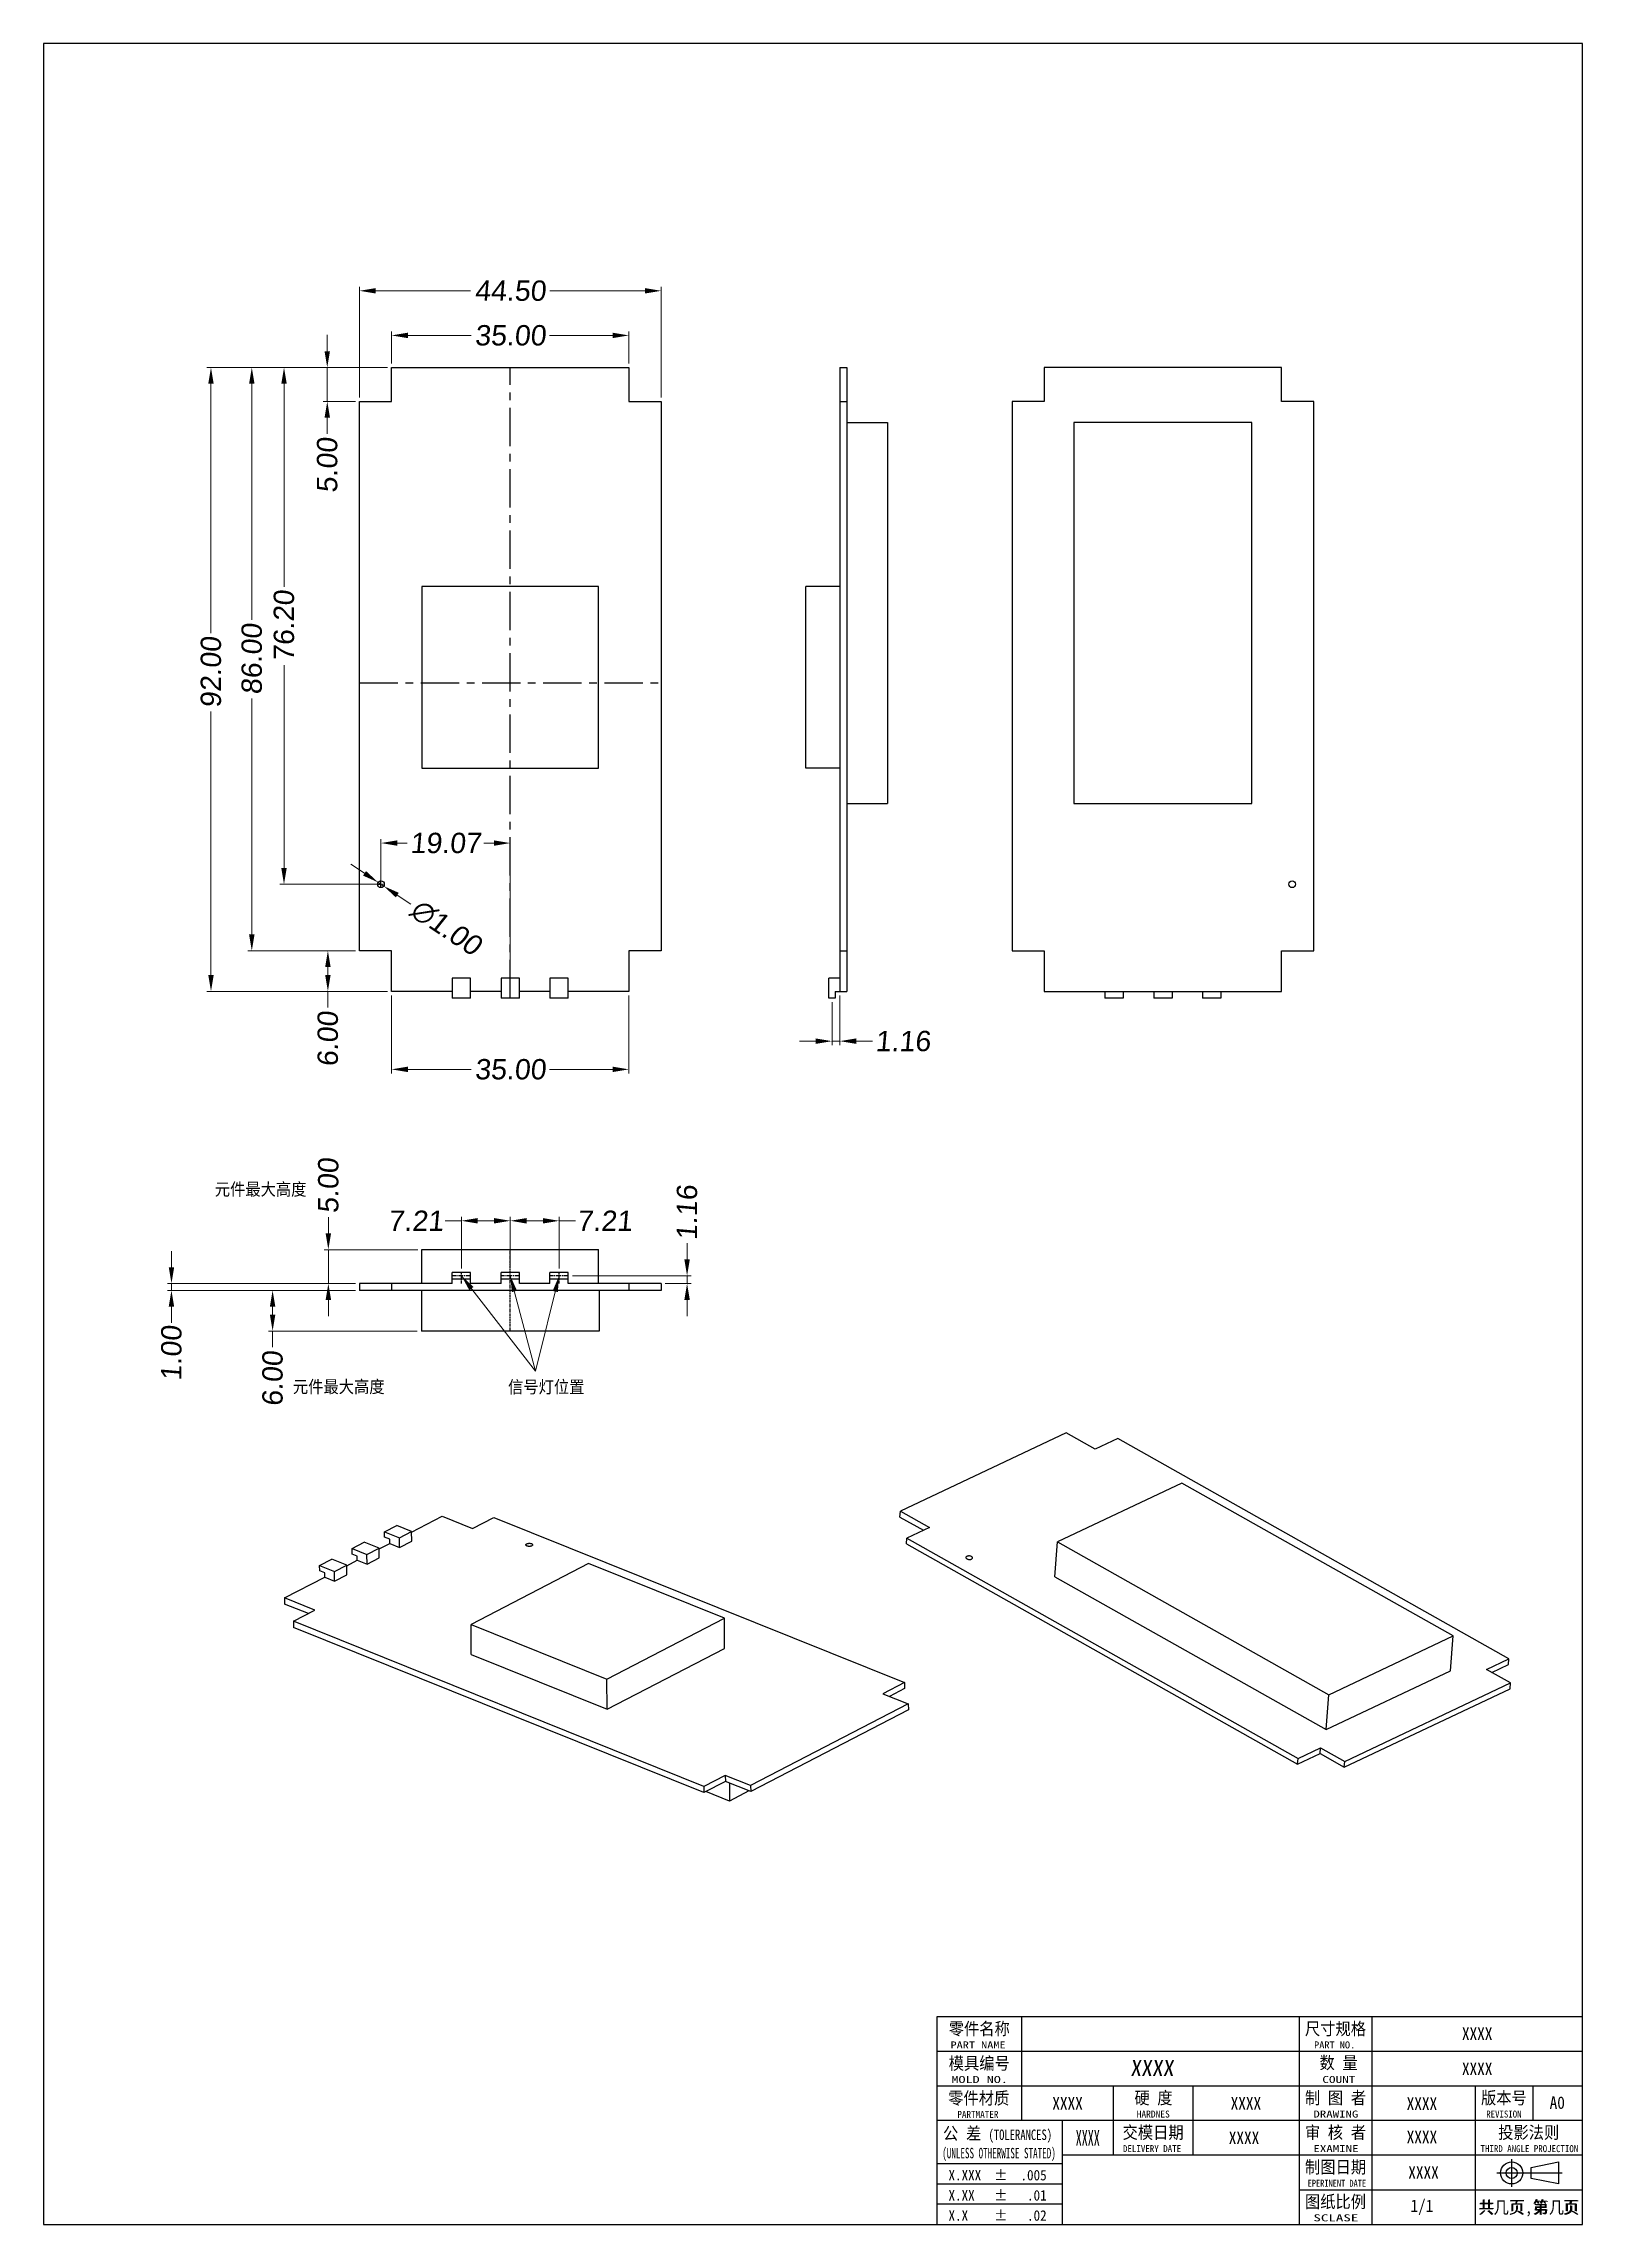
# Model space of a CAD drawing. Header units: millimetres. Extents: x 1667 to 2459, y 1639 to 1961.
# Drawn here: x 2231.7 to 2458.7, y 1639.2 to 1960.8 of the extents above; entities that cross this region are included whole.
import ezdxf
from ezdxf.enums import TextEntityAlignment as Align

# ---------------------------------------------------------------- set-up
doc = ezdxf.new("R2010")
doc.units = ezdxf.units.MM
doc.linetypes.add('CENTER', pattern=[50.8, 31.75, -6.35, 6.35, -6.35])
doc.layers.add('dim', color=82, linetype='Continuous')
doc.layers.add('text-mold', color=3, linetype='Continuous')
doc.styles.add('MA', font='', dxfattribs={"width": 0.8})
doc.styles.add('TEXTSTYLE_0', font='txt', dxfattribs={"width": 0.8})
doc.styles.add('标准', font='arial.ttf', dxfattribs={"oblique": 5.000002})
doc.styles.get('MA').set_extended_font_data('SimSun')
doc.dimstyles.new('YanXiu', dxfattribs={"dimscale": 1.2, "dimtxt": 5, "dimasz": 2.5, "dimexe": 0.8, "dimexo": 0.3, "dimgap": 0.6, "dimtad": 0, "dimzin": 1, "dimdsep": 46, "dimtxsty": '标准', "dimcen": 0, "dimclrd": 3, "dimclre": 3, "dimclrt": 3, "dimazin": 0, "dimtfac": 1, "dimtmove": 0, "dimatfit": 3, "dimfxl": 1, "dimlwd": 9, "dimlwe": 9, "dimarcsym": 0})

msp = doc.modelspace()

# ---------------------------------------------------------------- texts
at = {"layer": 'dim', "linetype": 'Continuous', "insert": (2392.031, 1663.417), "char_height": 2.35012, "width": 9.86533, "attachment_point": 1, "style": '标准'}
msp.add_mtext('{\\fSimSun|b0|i0|c134|p2;XXXX}', dxfattribs=at)
at = {"layer": 'text-mold', "color": 7, "linetype": 'Continuous', "style": 'MA', "width": 0.9}
for s, p in [('零件名称', (2369.736, 1668.032)), ('尺寸规格', (2422.279, 1668.032)), ('模具编号', (2369.736, 1662.933)), ('数 量', (2422.735, 1663.012)), ('零件材质', (2369.658, 1657.79)), ('硬 度', (2395.435, 1657.834)), ('制 图 者', (2422.279, 1657.835)), ('版本号', (2447.116, 1657.834)), ('公 差', (2367.208, 1652.599)), ('交模日期', (2395.379, 1652.734)), ('审 核 者', (2422.279, 1652.735)), ('投影法则', (2450.78, 1652.734)), ('制图日期', (2422.279, 1647.633)), ('图纸比例', (2422.279, 1642.532)), ('共  页,第  页', (2450.78, 1641.728))]:
    msp.add_text(s, height=1.8358, dxfattribs=at).set_placement(p, align=Align.MIDDLE_CENTER)
at = {"layer": 'text-mold', "color": 7, "linetype": 'Continuous'}
for s, height, style, width, p, p2 in [('PART NAME', 1.0287, 'TEXTSTYLE_0', 0.911289, (2365.496, 1665.129), (2373.62, 1665.129)), ('PART NO.', 1.0287, 'TEXTSTYLE_0', 0.841801, (2419.123, 1665.129), (2425.185, 1665.129)), ('MOLD NO.', 1.0287, 'TEXTSTYLE_0', 1.156786, (2365.628, 1660.029), (2373.958, 1660.029)), ('COUNT', 1.0287, 'TEXTSTYLE_0', 1.01633, (2420.336, 1660.029), (2425.215, 1660.029)), ('PARTMATER', 1.0287, 'TEXTSTYLE_0', 0.679916, (2366.502, 1654.886), (2372.564, 1654.886)), ('(TOLERANCES)', 1.54308, 'TEXTSTYLE_0', 0.552111, (2371.104, 1651.622), (2380.476, 1651.622)), ('XXXX', 2.3146, 'MA', 0.539485, (2383.961, 1650.769), (2387.513, 1650.769)), ('HARDNES', 1.0287, 'TEXTSTYLE_0', 0.711431, (2392.957, 1654.93), (2397.836, 1654.93)), ('DRAWING', 1.0287, 'TEXTSTYLE_0', 0.967109, (2419.018, 1654.932), (2425.65, 1654.932)), ('REVISION', 1.0287, 'TEXTSTYLE_0', 0.690131, (2444.514, 1654.93), (2449.72, 1654.93)), ('(UNLESS OTHERWISE STATED)', 1.54308, 'TEXTSTYLE_0', 0.452334, (2364.273, 1648.918), (2381.025, 1648.918)), ('DELIVERY DATE', 1.02872, 'TEXTSTYLE_0', 0.658694, (2390.929, 1649.83), (2399.512, 1649.83)), ('EXAMINE', 1.0287, 'TEXTSTYLE_0', 1.023533, (2419.018, 1649.832), (2425.686, 1649.832)), ('THIRD ANGLE PROJECTION', 1.02872, 'TEXTSTYLE_0', 0.666663, (2443.677, 1649.83), (2458.079, 1649.83)), ('X.XXX  %%P  .005', 1.54308, 'TEXTSTYLE_0', 0.782036, (2365.197, 1645.667), (2379.678, 1645.667)), ('X.XX   %%P   .01', 1.54308, 'TEXTSTYLE_0', 0.79305, (2365.197, 1642.692), (2379.678, 1642.692)), ('EPERINENT DATE', 1.02872, 'TEXTSTYLE_0', 0.628267, (2418.175, 1644.729), (2426.792, 1644.729)), ('X.X    %%P   .02', 1.54308, 'TEXTSTYLE_0', 0.771323, (2365.197, 1639.716), (2379.678, 1639.716)), ('SCLASE', 1.0287, 'TEXTSTYLE_0', 1.136765, (2419.018, 1639.63), (2425.644, 1639.63))]:
    msp.add_text(s, height=height, dxfattribs=dict(at, style=style, width=width)).set_placement(p, p2, align=Align.FIT)
at = {"layer": 'text-mold', "color": 6, "linetype": 'Continuous', "style": 'MA', "width": 0.9}
for tag, p in [('元件最大高度', (2263.74, 1791.817)), ('元件最大高度', (2275.262, 1762.704)), ('信号灯位置', (2305.866, 1762.672))]:
    msp.add_attdef(tag, text='零件名称', height=1.8358, dxfattribs=at).set_placement(p, align=Align.MIDDLE_CENTER)
at = {"layer": 'text-mold', "color": 7, "linetype": 'Continuous', "style": 'MA', "width": 0.9}
for tag, text, height, p in [('XXXX', '尺寸规格', 1.8358, (2443.175, 1667.293)), ('XXXX', '数量', 1.8358, (2443.175, 1662.128)), ('XXXX', '零件材质', 1.8358, (2382.758, 1657.029)), ('XXXX', '硬度', 1.8358, (2409.062, 1657.029)), ('XXXX', '制图者', 1.8358, (2435.024, 1656.982)), ('A0', '版本号', 1.8358, (2454.986, 1657.13)), ('XXXX', '审核者', 1.8358, (2435.024, 1652.06)), ('XXXX', '交模日期', 1.8358, (2408.784, 1651.944)), ('XXXX', '制图日期', 1.8358, (2435.26, 1646.828)), ('1/1', '图纸比例', 1.8358, (2435.024, 1641.92)), ('共几页', '1', 1.836, (2446.725, 1641.679)), ('第几页', '1', 1.836, (2454.866, 1641.679))]:
    msp.add_attdef(tag, text=text, height=height, dxfattribs=at).set_placement(p, align=Align.MIDDLE_CENTER)

# ---------------------------------------------------------------- blocks, each defined once
blk = doc.blocks.new('VSEE')
at = {"layer": 'text-mold', "color": 62}
for p, q in [((-214.4, -255.87), (-214.4, -1142.58)), ((411.41, -255.87), (-214.4, -255.87)), ((411.41, -1142.58), (411.41, -255.87)), ((-214.4, -1142.58), (411.41, -1142.58))]:
    blk.add_line(p, q, dxfattribs=at)
blk = doc.blocks.new('*D22')
at = {"layer": 'Defpoints', "color": 0, "linetype": 'Continuous', "transparency": 16777216}
for p in [(2283.06, 1917.73), (2283.06, 1913), (2318.06, 1913)]:
    blk.add_point(p, dxfattribs=at)
at = {"layer": 'dim', "color": 3, "linetype": 'Continuous', "lineweight": 9, "transparency": 16777216}
for p, q in [((2283.06, 1913.6), (2283.06, 1918.33)), ((2285.46, 1917.73), (2294.77, 1917.73)), ((2315.66, 1917.73), (2306.35, 1917.73)), ((2318.06, 1913.6), (2318.06, 1918.33))]:
    blk.add_line(p, q, dxfattribs=at)
at = {"layer": 'dim', "color": 3, "linetype": 'Continuous', "transparency": 16777216}
for points in [[(2285.46, 1918.13), (2285.46, 1917.33), (2283.06, 1917.73)], [(2315.66, 1918.13), (2315.66, 1917.33), (2318.06, 1917.73)]]:
    blk.add_solid(points, dxfattribs=at)
at = {"layer": 'dim', "color": 3, "linetype": 'Continuous', "transparency": 16777216, "insert": (2300.56, 1917.73), "char_height": 3, "attachment_point": 5, "style": '标准'}
blk.add_mtext('35.00', dxfattribs=at)
blk = doc.blocks.new('*D23')
at = {"layer": 'Defpoints', "color": 0, "linetype": 'Continuous', "transparency": 16777216}
for p in [(2283.06, 1913), (2256.42, 1821), (2283.06, 1821)]:
    blk.add_point(p, dxfattribs=at)
at = {"layer": 'dim', "color": 3, "linetype": 'Continuous', "lineweight": 9, "transparency": 16777216}
for p, q in [((2282.46, 1913), (2255.83, 1913)), ((2256.42, 1910.6), (2256.42, 1873.84)), ((2256.42, 1823.4), (2256.42, 1862.26)), ((2282.46, 1821), (2255.83, 1821))]:
    blk.add_line(p, q, dxfattribs=at)
at = {"layer": 'dim', "color": 3, "linetype": 'Continuous', "transparency": 16777216}
for points in [[(2256.02, 1910.6), (2256.82, 1910.6), (2256.42, 1913)], [(2256.02, 1823.4), (2256.82, 1823.4), (2256.42, 1821)]]:
    blk.add_solid(points, dxfattribs=at)
at = {"layer": 'dim', "color": 3, "linetype": 'Continuous', "transparency": 16777216, "insert": (2256.42, 1868.05), "char_height": 3, "attachment_point": 5, "rotation": 90, "style": '标准'}
blk.add_mtext('92.00', dxfattribs=at)
blk = doc.blocks.new('*D24')
at = {"layer": 'Defpoints', "color": 0, "linetype": 'Continuous', "transparency": 16777216}
for p in [(2282.46, 1913), (2273.57, 1908), (2278.31, 1908)]:
    blk.add_point(p, dxfattribs=at)
at = {"layer": 'dim', "color": 3, "linetype": 'Continuous', "lineweight": 9, "transparency": 16777216}
for p, q in [((2273.57, 1915.4), (2273.57, 1917.8)), ((2281.86, 1913), (2272.97, 1913)), ((2273.57, 1913), (2273.57, 1908)), ((2277.71, 1908), (2272.97, 1908)), ((2273.57, 1905.6), (2273.57, 1903.2))]:
    blk.add_line(p, q, dxfattribs=at)
at = {"layer": 'dim', "color": 3, "linetype": 'Continuous', "transparency": 16777216}
for points in [[(2273.17, 1915.4), (2273.97, 1915.4), (2273.57, 1913)], [(2273.17, 1905.6), (2273.97, 1905.6), (2273.57, 1908)]]:
    blk.add_solid(points, dxfattribs=at)
at = {"layer": 'dim', "color": 3, "linetype": 'Continuous', "transparency": 16777216, "insert": (2273.57, 1898.58), "char_height": 3, "attachment_point": 5, "rotation": 90, "style": '标准'}
blk.add_mtext('5.00', dxfattribs=at)
blk = doc.blocks.new('*D25')
at = {"layer": 'Defpoints', "color": 0, "linetype": 'Continuous', "transparency": 16777216}
for p in [(2274.3, 1913), (2262.44, 1827), (2278.31, 1827)]:
    blk.add_point(p, dxfattribs=at)
at = {"layer": 'dim', "color": 3, "linetype": 'Continuous', "lineweight": 9, "transparency": 16777216}
for p, q in [((2273.7, 1913), (2261.84, 1913)), ((2262.44, 1910.6), (2262.44, 1875.8)), ((2262.44, 1829.4), (2262.44, 1864.21)), ((2277.71, 1827), (2261.84, 1827))]:
    blk.add_line(p, q, dxfattribs=at)
at = {"layer": 'dim', "color": 3, "linetype": 'Continuous', "transparency": 16777216}
for points in [[(2262.04, 1910.6), (2262.84, 1910.6), (2262.44, 1913)], [(2262.04, 1829.4), (2262.84, 1829.4), (2262.44, 1827)]]:
    blk.add_solid(points, dxfattribs=at)
at = {"layer": 'dim', "color": 3, "linetype": 'Continuous', "transparency": 16777216, "insert": (2262.44, 1870), "char_height": 3, "attachment_point": 5, "rotation": 90, "style": '标准'}
blk.add_mtext('86.00', dxfattribs=at)
blk = doc.blocks.new('*D26')
at = {"layer": 'Defpoints', "color": 0, "linetype": 'Continuous', "transparency": 16777216}
for p in [(2322.81, 1924.31), (2278.31, 1908), (2322.81, 1908)]:
    blk.add_point(p, dxfattribs=at)
at = {"layer": 'dim', "color": 3, "linetype": 'Continuous', "lineweight": 9, "transparency": 16777216}
for p, q in [((2278.31, 1908.6), (2278.31, 1924.91)), ((2280.71, 1924.31), (2294.71, 1924.31)), ((2320.41, 1924.31), (2306.41, 1924.31)), ((2322.81, 1908.6), (2322.81, 1924.91))]:
    blk.add_line(p, q, dxfattribs=at)
at = {"layer": 'dim', "color": 3, "linetype": 'Continuous', "transparency": 16777216}
for points in [[(2280.71, 1924.71), (2280.71, 1923.91), (2278.31, 1924.31)], [(2320.41, 1924.71), (2320.41, 1923.91), (2322.81, 1924.31)]]:
    blk.add_solid(points, dxfattribs=at)
at = {"layer": 'dim', "color": 3, "linetype": 'Continuous', "transparency": 16777216, "insert": (2300.56, 1924.31), "char_height": 3, "attachment_point": 5, "style": '标准'}
blk.add_mtext('44.50', dxfattribs=at)
blk = doc.blocks.new('*D27')
at = {"layer": 'Defpoints', "color": 0, "linetype": 'Continuous', "transparency": 16777216}
for p in [(2349.18, 1821), (2348.02, 1820), (2349.18, 1813.66)]:
    blk.add_point(p, dxfattribs=at)
at = {"layer": 'dim', "color": 3, "linetype": 'Continuous', "lineweight": 9, "transparency": 16777216}
for p, q in [((2349.18, 1820.4), (2349.18, 1813.06)), ((2348.02, 1819.4), (2348.02, 1813.06)), ((2345.62, 1813.66), (2343.22, 1813.66)), ((2348.02, 1813.66), (2349.18, 1813.66)), ((2351.58, 1813.66), (2353.98, 1813.66))]:
    blk.add_line(p, q, dxfattribs=at)
at = {"layer": 'dim', "color": 3, "linetype": 'Continuous', "transparency": 16777216}
for points in [[(2345.62, 1814.06), (2345.62, 1813.26), (2348.02, 1813.66)], [(2351.58, 1814.06), (2351.58, 1813.26), (2349.18, 1813.66)]]:
    blk.add_solid(points, dxfattribs=at)
at = {"layer": 'dim', "color": 3, "linetype": 'Continuous', "transparency": 16777216, "insert": (2358.47, 1813.66), "char_height": 3, "attachment_point": 5, "style": '标准'}
blk.add_mtext('1.16', dxfattribs=at)
blk = doc.blocks.new('*D28')
at = {"layer": 'Defpoints', "color": 0, "linetype": 'Continuous', "transparency": 16777216}
for p in [(2309.12, 1779.07), (2322.81, 1777.91), (2326.64, 1777.91)]:
    blk.add_point(p, dxfattribs=at)
at = {"layer": 'dim', "color": 3, "linetype": 'Continuous', "lineweight": 9, "transparency": 16777216}
for p, q in [((2326.64, 1781.47), (2326.64, 1783.87)), ((2309.72, 1779.07), (2327.24, 1779.07)), ((2326.64, 1777.91), (2326.64, 1779.07)), ((2323.41, 1777.91), (2327.24, 1777.91)), ((2326.64, 1775.51), (2326.64, 1773.11))]:
    blk.add_line(p, q, dxfattribs=at)
at = {"layer": 'dim', "color": 3, "linetype": 'Continuous', "transparency": 16777216}
for points in [[(2326.24, 1781.47), (2327.04, 1781.47), (2326.64, 1779.07)], [(2326.24, 1775.51), (2327.04, 1775.51), (2326.64, 1777.91)]]:
    blk.add_solid(points, dxfattribs=at)
at = {"layer": 'dim', "color": 3, "linetype": 'Continuous', "transparency": 16777216, "insert": (2326.64, 1788.36), "char_height": 3, "attachment_point": 5, "rotation": 90, "style": '标准'}
blk.add_mtext('1.16', dxfattribs=at)
blk = doc.blocks.new('*D29')
at = {"layer": 'Defpoints', "color": 0, "linetype": 'Continuous', "transparency": 16777216}
for p in [(2273.73, 1782.91), (2287.52, 1782.91), (2278.31, 1777.91)]:
    blk.add_point(p, dxfattribs=at)
at = {"layer": 'dim', "color": 3, "linetype": 'Continuous', "lineweight": 9, "transparency": 16777216}
for p, q in [((2273.73, 1785.31), (2273.73, 1787.71)), ((2286.92, 1782.91), (2273.13, 1782.91)), ((2273.73, 1777.91), (2273.73, 1782.91)), ((2277.71, 1777.91), (2273.13, 1777.91)), ((2273.73, 1775.51), (2273.73, 1773.11))]:
    blk.add_line(p, q, dxfattribs=at)
at = {"layer": 'dim', "color": 3, "linetype": 'Continuous', "transparency": 16777216}
for points in [[(2273.33, 1785.31), (2274.13, 1785.31), (2273.73, 1782.91)], [(2273.33, 1775.51), (2274.13, 1775.51), (2273.73, 1777.91)]]:
    blk.add_solid(points, dxfattribs=at)
at = {"layer": 'dim', "color": 3, "linetype": 'Continuous', "transparency": 16777216, "insert": (2273.73, 1792.34), "char_height": 3, "attachment_point": 5, "rotation": 90, "style": '标准'}
blk.add_mtext('5.00', dxfattribs=at)
blk = doc.blocks.new('*D30')
at = {"layer": 'Defpoints', "color": 0, "linetype": 'Continuous', "transparency": 16777216}
for p in [(2278.31, 1776.91), (2265.51, 1770.91), (2287.44, 1770.91)]:
    blk.add_point(p, dxfattribs=at)
at = {"layer": 'dim', "color": 3, "linetype": 'Continuous', "lineweight": 9, "transparency": 16777216}
for p, q in [((2277.71, 1776.91), (2264.91, 1776.91)), ((2265.51, 1774.51), (2265.51, 1773.31)), ((2286.84, 1770.91), (2264.91, 1770.91)), ((2265.51, 1770.91), (2265.51, 1768.51))]:
    blk.add_line(p, q, dxfattribs=at)
at = {"layer": 'dim', "color": 3, "linetype": 'Continuous', "transparency": 16777216}
for points in [[(2265.11, 1774.51), (2265.91, 1774.51), (2265.51, 1776.91)], [(2265.11, 1773.31), (2265.91, 1773.31), (2265.51, 1770.91)]]:
    blk.add_solid(points, dxfattribs=at)
at = {"layer": 'dim', "color": 3, "linetype": 'Continuous', "transparency": 16777216, "insert": (2265.51, 1763.88), "char_height": 3, "attachment_point": 5, "rotation": 90, "style": '标准'}
blk.add_mtext('6.00', dxfattribs=at)
blk = doc.blocks.new('*D31')
at = {"layer": 'Defpoints', "color": 0, "linetype": 'Continuous', "transparency": 16777216}
for p in [(2250.59, 1776.91), (2271.84, 1776.91), (2278.31, 1777.91)]:
    blk.add_point(p, dxfattribs=at)
at = {"layer": 'dim', "color": 3, "linetype": 'Continuous', "lineweight": 9, "transparency": 16777216}
for p, q in [((2250.59, 1780.31), (2250.59, 1782.71)), ((2277.71, 1777.91), (2249.99, 1777.91)), ((2271.24, 1776.91), (2249.99, 1776.91)), ((2250.59, 1777.91), (2250.59, 1776.91)), ((2250.59, 1774.51), (2250.59, 1772.11))]:
    blk.add_line(p, q, dxfattribs=at)
at = {"layer": 'dim', "color": 3, "linetype": 'Continuous', "transparency": 16777216}
for points in [[(2250.19, 1780.31), (2250.99, 1780.31), (2250.59, 1777.91)], [(2250.19, 1774.51), (2250.99, 1774.51), (2250.59, 1776.91)]]:
    blk.add_solid(points, dxfattribs=at)
at = {"layer": 'dim', "color": 3, "linetype": 'Continuous', "transparency": 16777216, "insert": (2250.59, 1767.63), "char_height": 3, "attachment_point": 5, "rotation": 90, "style": '标准'}
blk.add_mtext('1.00', dxfattribs=at)
blk = doc.blocks.new('*D32')
at = {"layer": 'Defpoints', "color": 0, "linetype": 'Continuous', "transparency": 16777216}
for p in [(2281.07, 1837.08), (2281.9, 1836.52)]:
    blk.add_point(p, dxfattribs=at)
at = {"layer": 'dim', "color": 3, "linetype": 'Continuous', "lineweight": 9, "transparency": 16777216}
for p, q in [((2279.07, 1838.41), (2277.07, 1839.74)), ((2281.07, 1837.08), (2281.9, 1836.52)), ((2285.9, 1833.86), (2283.9, 1835.19))]:
    blk.add_line(p, q, dxfattribs=at)
at = {"layer": 'dim', "color": 3, "linetype": 'Continuous', "transparency": 16777216}
for points in [[(2279.29, 1838.74), (2278.85, 1838.07), (2281.07, 1837.08)], [(2284.12, 1835.53), (2283.68, 1834.86), (2281.9, 1836.52)]]:
    blk.add_solid(points, dxfattribs=at)
at = {"layer": 'dim', "color": 3, "linetype": 'Continuous', "transparency": 16777216, "insert": (2291.11, 1830.39), "char_height": 3, "attachment_point": 5, "rotation": 326.3568, "style": '标准'}
blk.add_mtext('∅1.00', dxfattribs=at)
blk = doc.blocks.new('*D33')
at = {"layer": 'Defpoints', "color": 0, "linetype": 'Continuous', "transparency": 16777216}
for p in [(2283.06, 1913), (2267.19, 1836.8), (2281.49, 1836.8)]:
    blk.add_point(p, dxfattribs=at)
at = {"layer": 'dim', "color": 3, "linetype": 'Continuous', "lineweight": 9, "transparency": 16777216}
for p, q in [((2282.46, 1913), (2266.59, 1913)), ((2267.19, 1910.6), (2267.19, 1880.68)), ((2267.19, 1839.2), (2267.19, 1869.12)), ((2280.89, 1836.8), (2266.59, 1836.8))]:
    blk.add_line(p, q, dxfattribs=at)
at = {"layer": 'dim', "color": 3, "linetype": 'Continuous', "transparency": 16777216}
for points in [[(2266.79, 1910.6), (2267.59, 1910.6), (2267.19, 1913)], [(2266.79, 1839.2), (2267.59, 1839.2), (2267.19, 1836.8)]]:
    blk.add_solid(points, dxfattribs=at)
at = {"layer": 'dim', "color": 3, "linetype": 'Continuous', "transparency": 16777216, "insert": (2267.19, 1874.9), "char_height": 3, "attachment_point": 5, "rotation": 90, "style": '标准'}
blk.add_mtext('76.20', dxfattribs=at)
blk = doc.blocks.new('*D34')
at = {"layer": 'Defpoints', "color": 0, "linetype": 'Continuous', "transparency": 16777216}
for p in [(2300.56, 1842.87), (2281.49, 1836.25), (2300.56, 1820)]:
    blk.add_point(p, dxfattribs=at)
at = {"layer": 'dim', "color": 3, "linetype": 'Continuous', "lineweight": 9, "transparency": 16777216}
for p, q in [((2281.49, 1836.85), (2281.49, 1843.47)), ((2283.89, 1842.87), (2285.37, 1842.87)), ((2298.16, 1842.87), (2296.68, 1842.87)), ((2300.56, 1820.6), (2300.56, 1843.47))]:
    blk.add_line(p, q, dxfattribs=at)
at = {"layer": 'dim', "color": 3, "linetype": 'Continuous', "transparency": 16777216}
for points in [[(2283.89, 1843.27), (2283.89, 1842.47), (2281.49, 1842.87)], [(2298.16, 1843.27), (2298.16, 1842.47), (2300.56, 1842.87)]]:
    blk.add_solid(points, dxfattribs=at)
at = {"layer": 'dim', "color": 3, "linetype": 'Continuous', "transparency": 16777216, "insert": (2291.02, 1842.87), "char_height": 3, "attachment_point": 5, "style": '标准'}
blk.add_mtext('19.07', dxfattribs=at)
blk = doc.blocks.new('*D35')
at = {"layer": 'Defpoints', "color": 0, "linetype": 'Continuous', "transparency": 16777216}
for p in [(2300.56, 1787.17), (2300.56, 1782.91), (2293.35, 1779.53)]:
    blk.add_point(p, dxfattribs=at)
at = {"layer": 'dim', "color": 3, "linetype": 'Continuous', "lineweight": 9, "transparency": 16777216}
for p, q in [((2293.35, 1787.17), (2290.95, 1787.17)), ((2293.35, 1780.13), (2293.35, 1787.77)), ((2298.16, 1787.17), (2295.75, 1787.17)), ((2300.56, 1783.51), (2300.56, 1787.77))]:
    blk.add_line(p, q, dxfattribs=at)
at = {"layer": 'dim', "color": 3, "linetype": 'Continuous', "transparency": 16777216}
for points in [[(2295.75, 1787.57), (2295.75, 1786.77), (2293.35, 1787.17)], [(2298.16, 1787.57), (2298.16, 1786.77), (2300.56, 1787.17)]]:
    blk.add_solid(points, dxfattribs=at)
at = {"layer": 'dim', "color": 3, "linetype": 'Continuous', "transparency": 16777216, "insert": (2286.63, 1787.17), "char_height": 3, "attachment_point": 5, "style": '标准'}
blk.add_mtext('7.21', dxfattribs=at)
blk = doc.blocks.new('*D36')
at = {"layer": 'Defpoints', "color": 0, "linetype": 'Continuous', "transparency": 16777216}
for p in [(2307.77, 1787.17), (2300.56, 1779.53), (2307.77, 1779.53)]:
    blk.add_point(p, dxfattribs=at)
at = {"layer": 'dim', "color": 3, "linetype": 'Continuous', "lineweight": 9, "transparency": 16777216}
for p, q in [((2300.56, 1780.13), (2300.56, 1787.77)), ((2302.96, 1787.17), (2305.37, 1787.17)), ((2307.77, 1780.13), (2307.77, 1787.77)), ((2307.77, 1787.17), (2310.17, 1787.17))]:
    blk.add_line(p, q, dxfattribs=at)
at = {"layer": 'dim', "color": 3, "linetype": 'Continuous', "transparency": 16777216}
for points in [[(2302.96, 1787.57), (2302.96, 1786.77), (2300.56, 1787.17)], [(2305.37, 1787.57), (2305.37, 1786.77), (2307.77, 1787.17)]]:
    blk.add_solid(points, dxfattribs=at)
at = {"layer": 'dim', "color": 3, "linetype": 'Continuous', "transparency": 16777216, "insert": (2314.49, 1787.17), "char_height": 3, "attachment_point": 5, "style": '标准'}
blk.add_mtext('7.21', dxfattribs=at)
blk = doc.blocks.new('*D38')
at = {"layer": 'Defpoints', "color": 0, "linetype": 'Continuous', "transparency": 16777216}
for p in [(2283.06, 1821), (2318.06, 1821), (2318.06, 1809.5)]:
    blk.add_point(p, dxfattribs=at)
at = {"layer": 'dim', "color": 3, "linetype": 'Continuous', "lineweight": 9, "transparency": 16777216}
for p, q in [((2283.06, 1820.4), (2283.06, 1808.9)), ((2318.06, 1820.4), (2318.06, 1808.9)), ((2285.46, 1809.5), (2294.77, 1809.5)), ((2315.66, 1809.5), (2306.35, 1809.5))]:
    blk.add_line(p, q, dxfattribs=at)
at = {"layer": 'dim', "color": 3, "linetype": 'Continuous', "transparency": 16777216}
for points in [[(2285.46, 1809.9), (2285.46, 1809.1), (2283.06, 1809.5)], [(2315.66, 1809.9), (2315.66, 1809.1), (2318.06, 1809.5)]]:
    blk.add_solid(points, dxfattribs=at)
at = {"layer": 'dim', "color": 3, "linetype": 'Continuous', "transparency": 16777216, "insert": (2300.56, 1809.5), "char_height": 3, "attachment_point": 5, "style": '标准'}
blk.add_mtext('35.00', dxfattribs=at)
blk = doc.blocks.new('*D39')
at = {"layer": 'Defpoints', "color": 0, "linetype": 'Continuous', "transparency": 16777216}
for p in [(2277.71, 1827), (2273.66, 1821), (2277.71, 1821)]:
    blk.add_point(p, dxfattribs=at)
at = {"layer": 'dim', "color": 3, "linetype": 'Continuous', "lineweight": 9, "transparency": 16777216}
for p, q in [((2277.11, 1827), (2273.06, 1827)), ((2273.66, 1824.6), (2273.66, 1823.4)), ((2277.11, 1821), (2273.06, 1821)), ((2273.66, 1821), (2273.66, 1818.6))]:
    blk.add_line(p, q, dxfattribs=at)
at = {"layer": 'dim', "color": 3, "linetype": 'Continuous', "transparency": 16777216}
for points in [[(2273.26, 1824.6), (2274.06, 1824.6), (2273.66, 1827)], [(2273.26, 1823.4), (2274.06, 1823.4), (2273.66, 1821)]]:
    blk.add_solid(points, dxfattribs=at)
at = {"layer": 'dim', "color": 3, "linetype": 'Continuous', "transparency": 16777216, "insert": (2273.66, 1813.97), "char_height": 3, "attachment_point": 5, "rotation": 90, "style": '标准'}
blk.add_mtext('6.00', dxfattribs=at)

# ---------------------------------------------------------------- dimensions: what is measured, and where the dimension line sits
at = {"layer": 'dim', "linetype": 'Continuous'}
for base, p1, p2, picture, middle in [((2322.81, 1924.308), (2278.31, 1908.003), (2322.81, 1908.003), '*D26', (2300.56, 1924.308)), ((2283.06, 1917.73), (2318.06, 1913.003), (2283.06, 1913.003), '*D22', (2300.56, 1917.73)), ((2318.06, 1809.498), (2283.06, 1821.003), (2318.06, 1821.003), '*D38', (2300.56, 1809.498)), ((2349.18, 1813.664), (2348.023, 1820.003), (2349.18, 1821.003), '*D27', (2358.466, 1813.664)), ((2307.768, 1787.174), (2300.561, 1779.529), (2307.768, 1779.529), '*D36', (2314.494, 1787.174))]:
    dim = msp.add_linear_dim(base=base, p1=p1, p2=p2, dimstyle='YanXiu', override={"dimtxt": 2.5, "dimasz": 2, "dimexe": 0.49975, "dimexo": 0.49975, "dimgap": 0.49975}, dxfattribs=at)
    dim.commit()
    dim.dimension.update_dxf_attribs({"geometry": picture, "text_midpoint": middle})
for base, p1, p2, picture, middle in [((2273.571, 1908.003), (2282.46, 1913.003), (2278.31, 1908.003), '*D24', (2273.571, 1898.578)), ((2262.441, 1827.003), (2274.302, 1913.003), (2278.31, 1827.003), '*D25', (2262.441, 1870.003)), ((2267.194, 1836.799), (2283.06, 1913.003), (2281.487, 1836.799), '*D33', (2267.194, 1874.901)), ((2273.66, 1821.003), (2277.71, 1827.003), (2277.71, 1821.003), '*D39', (2273.66, 1813.97)), ((2273.734, 1782.914), (2278.31, 1777.914), (2287.523, 1782.914), '*D29', (2273.734, 1792.339)), ((2250.594, 1776.914), (2278.31, 1777.914), (2271.842, 1776.914), '*D31', (2250.594, 1767.632)), ((2265.507, 1770.914), (2278.31, 1776.914), (2287.445, 1770.914), '*D30', (2265.507, 1763.881))]:
    dim = msp.add_linear_dim(base=base, p1=p1, p2=p2, angle=90, dimstyle='YanXiu', override={"dimtxt": 2.5, "dimasz": 2, "dimexe": 0.49975, "dimexo": 0.49975, "dimgap": 0.49975}, dxfattribs=at)
    dim.commit()
    dim.dimension.update_dxf_attribs({"geometry": picture, "text_midpoint": middle})
for base, p1, p2, picture, middle in [((2256.425, 1821.003), (2283.06, 1913.003), (2283.06, 1821.003), '*D23', (2256.425, 1868.051)), ((2326.638, 1777.914), (2309.12, 1779.071), (2322.81, 1777.914), '*D28', (2326.638, 1788.357))]:
    dim = msp.add_linear_dim(base=base, p1=p1, p2=p2, angle=90, dimstyle='YanXiu', override={"dimtxt": 2.5, "dimasz": 2, "dimexe": 0.49975, "dimexo": 0.49975, "dimgap": 0.49975}, dxfattribs=at)
    dim.commit()
    dim.dimension.update_dxf_attribs({"geometry": picture, "text_midpoint": middle, "dimtype": 160})
for base, p1, p2, picture, middle in [((2300.56, 1842.87), (2281.487, 1836.249), (2300.56, 1820.003), '*D34', (2291.023, 1842.87)), ((2300.561, 1787.174), (2293.354, 1779.529), (2300.561, 1782.914), '*D35', (2286.628, 1787.174))]:
    dim = msp.add_linear_dim(base=base, p1=p1, p2=p2, dimstyle='YanXiu', override={"dimtxt": 2.5, "dimasz": 2, "dimexe": 0.49975, "dimexo": 0.49975, "dimgap": 0.49975}, dxfattribs=at)
    dim.commit()
    dim.dimension.update_dxf_attribs({"geometry": picture, "text_midpoint": middle, "dimtype": 160})
dim = msp.add_diameter_dim_2p(p1=(2281.071, 1837.076), p2=(2281.903, 1836.522), dimstyle='YanXiu', override={"dimtxt": 2.5, "dimasz": 2, "dimexe": 0.49975, "dimexo": 0.49975, "dimgap": 0.49975}, dxfattribs=at)
dim.commit()
dim.dimension.update_dxf_attribs({"geometry": '*D32', "text_midpoint": (2291.114, 1830.392)})

# ---------------------------------------------------------------- linework, layer by layer
at = {"color": 7, "linetype": 'Continuous'}
for p, q in [((2283.06, 1908.003), (2283.06, 1913.003)), ((2283.06, 1913.003), (2318.06, 1913.003)), ((2318.06, 1913.003), (2318.06, 1908.003)), ((2349.18, 1913.003), (2349.18, 1821.003)), ((2349.18, 1913.003), (2350.18, 1913.003)), ((2350.18, 1913.003), (2350.18, 1821.003)), ((2379.318, 1913.003), (2379.318, 1908.003)), ((2414.318, 1913.003), (2379.318, 1913.003)), ((2414.318, 1908.003), (2414.318, 1913.003)), ((2278.31, 1827.003), (2278.31, 1908.003)), ((2278.31, 1908.003), (2283.06, 1908.003)), ((2318.06, 1908.003), (2322.81, 1908.003)), ((2322.81, 1908.003), (2322.81, 1827.003)), ((2349.18, 1908.003), (2350.18, 1908.003)), ((2374.568, 1908.003), (2374.568, 1827.003)), ((2379.318, 1908.003), (2374.568, 1908.003)), ((2419.068, 1908.003), (2414.318, 1908.003)), ((2419.068, 1827.003), (2419.068, 1908.003)), ((2350.18, 1904.887), (2356.18, 1904.887)), ((2356.18, 1904.887), (2356.18, 1848.693)), ((2383.703, 1904.887), (2383.703, 1848.693)), ((2409.933, 1904.887), (2383.703, 1904.887)), ((2409.933, 1848.693), (2409.933, 1904.887)), ((2287.523, 1880.707), (2287.523, 1853.897)), ((2313.597, 1880.707), (2287.523, 1880.707)), ((2313.597, 1853.897), (2313.597, 1880.707)), ((2344.18, 1853.897), (2344.18, 1880.707)), ((2349.18, 1880.707), (2344.18, 1880.707)), ((2287.523, 1853.897), (2313.597, 1853.897)), ((2349.18, 1853.897), (2344.18, 1853.897)), ((2350.18, 1848.693), (2356.18, 1848.693)), ((2383.703, 1848.693), (2409.933, 1848.693)), ((2283.06, 1827.003), (2278.31, 1827.003)), ((2283.06, 1821.003), (2283.06, 1827.003)), ((2322.81, 1827.003), (2318.06, 1827.003)), ((2318.06, 1827.003), (2318.06, 1821.003)), ((2349.18, 1827.003), (2350.18, 1827.003)), ((2374.568, 1827.003), (2379.318, 1827.003)), ((2379.318, 1827.003), (2379.318, 1821.003)), ((2414.318, 1827.003), (2419.068, 1827.003)), ((2414.318, 1821.003), (2414.318, 1827.003)), ((2292.002, 1821.003), (2283.06, 1821.003)), ((2294.706, 1822.936), (2292.002, 1822.936)), ((2292.002, 1822.936), (2292.002, 1820.003)), ((2294.706, 1820.003), (2294.706, 1822.936)), ((2299.209, 1821.003), (2294.706, 1821.003)), ((2301.913, 1822.936), (2299.209, 1822.936)), ((2299.209, 1822.936), (2299.209, 1820.003)), ((2301.913, 1820.003), (2301.913, 1822.936)), ((2306.416, 1821.003), (2301.913, 1821.003)), ((2309.12, 1822.936), (2306.416, 1822.936)), ((2306.416, 1822.936), (2306.416, 1820.003)), ((2309.12, 1820.003), (2309.12, 1822.936)), ((2318.06, 1821.003), (2309.12, 1821.003)), ((2349.18, 1822.936), (2347.565, 1822.936)), ((2347.565, 1820.003), (2347.565, 1822.936)), ((2348.48, 1821.003), (2350.18, 1821.003)), ((2348.48, 1821.003), (2348.48, 1820.003)), ((2379.318, 1821.003), (2414.318, 1821.003)), ((2388.258, 1821.003), (2388.258, 1820.003)), ((2390.962, 1821.003), (2390.962, 1820.003)), ((2395.465, 1821.003), (2395.465, 1820.003)), ((2398.169, 1821.003), (2398.169, 1820.003)), ((2402.672, 1821.003), (2402.672, 1820.003)), ((2405.376, 1821.003), (2405.376, 1820.003)), ((2294.706, 1820.003), (2292.002, 1820.003)), ((2301.913, 1820.003), (2299.209, 1820.003)), ((2309.12, 1820.003), (2306.416, 1820.003)), ((2348.48, 1820.003), (2347.565, 1820.003)), ((2390.962, 1820.003), (2388.258, 1820.003)), ((2398.169, 1820.003), (2395.465, 1820.003)), ((2405.376, 1820.003), (2402.672, 1820.003)), ((2287.523, 1777.914), (2287.523, 1782.914)), ((2287.523, 1782.914), (2313.597, 1782.914)), ((2313.597, 1777.914), (2313.597, 1782.914)), ((2292.002, 1777.914), (2292.002, 1779.529)), ((2294.706, 1779.529), (2292.002, 1779.529)), ((2292.002, 1778.613), (2294.706, 1778.613)), ((2294.706, 1777.914), (2294.706, 1779.529)), ((2299.209, 1777.914), (2299.209, 1779.529)), ((2301.913, 1779.529), (2299.209, 1779.529)), ((2299.209, 1778.613), (2301.913, 1778.613)), ((2301.913, 1777.914), (2301.913, 1779.529)), ((2309.12, 1779.529), (2306.416, 1779.529)), ((2306.416, 1777.914), (2306.416, 1779.529)), ((2306.416, 1778.613), (2309.12, 1778.613)), ((2309.12, 1777.914), (2309.12, 1779.529)), ((2278.31, 1777.914), (2278.31, 1776.914)), ((2292.002, 1777.914), (2278.31, 1777.914)), ((2322.81, 1776.914), (2278.31, 1776.914)), ((2283.06, 1777.914), (2283.06, 1776.914)), ((2287.445, 1776.914), (2287.445, 1770.914)), ((2299.209, 1777.914), (2294.706, 1777.914)), ((2306.416, 1777.914), (2301.913, 1777.914)), ((2322.81, 1777.914), (2309.12, 1777.914)), ((2313.675, 1776.914), (2313.675, 1770.914)), ((2318.06, 1777.914), (2318.06, 1776.914)), ((2322.81, 1777.914), (2322.81, 1776.914)), ((2313.675, 1770.914), (2287.445, 1770.914))]:
    msp.add_line(p, q, dxfattribs=at)
at = {"color": 1, "linetype": 'CENTER', "ltscale": 0.178}
for p, q in [((2300.56, 1820.003), (2300.56, 1913.003)), ((2278.31, 1866.503), (2322.81, 1866.503))]:
    msp.add_line(p, q, dxfattribs=at)
at = {"color": 1, "linetype": 'CENTER', "ltscale": 0.02}
for p, q in [((2280.937, 1836.799), (2282.037, 1836.799)), ((2281.487, 1836.249), (2281.487, 1837.349))]:
    msp.add_line(p, q, dxfattribs=at)
at = {"color": 1, "linetype": 'CENTER', "ltscale": 0.012922}
for p, q in [((2300.561, 1770.914), (2300.561, 1782.914)), ((2293.354, 1777.914), (2293.354, 1779.529)), ((2307.768, 1777.914), (2307.768, 1779.529))]:
    msp.add_line(p, q, dxfattribs=at)
at = {"color": 1, "linetype": 'CENTER', "ltscale": 0.021629}
for p, q in [((2294.706, 1779.071), (2292.002, 1779.071)), ((2301.913, 1779.071), (2299.209, 1779.071)), ((2309.12, 1779.071), (2306.416, 1779.071))]:
    msp.add_line(p, q, dxfattribs=at)
at = {"color": 4, "linetype": 'Continuous'}
for p, q in [((2382.563, 1755.918), (2358.1, 1744.342)), ((2386.837, 1753.511), (2382.563, 1755.918)), ((2390.157, 1755.083), (2386.837, 1753.511)), ((2447.856, 1722.593), (2390.157, 1755.083)), ((2399.606, 1748.486), (2381.273, 1739.811)), ((2439.635, 1725.947), (2399.606, 1748.486)), ((2286.012, 1741.259), (2290.515, 1743.592)), ((2290.515, 1743.592), (2294.999, 1741.788)), ((2294.999, 1741.788), (2298.155, 1743.422)), ((2298.155, 1743.422), (2358.692, 1719.065)), ((2358.037, 1743.488), (2358.1, 1744.342)), ((2358.037, 1743.488), (2361.515, 1741.529)), ((2358.1, 1744.342), (2362.374, 1741.935)), ((2277.235, 1738.841), (2279.031, 1739.771)), ((2281.223, 1738.889), (2279.031, 1739.771)), ((2282.023, 1741.321), (2283.819, 1742.252)), ((2282.027, 1740.507), (2282.023, 1741.321)), ((2282.023, 1741.321), (2284.215, 1740.439)), ((2282.774, 1740.206), (2282.027, 1740.507)), ((2282.777, 1739.584), (2282.774, 1740.206)), ((2286.012, 1741.369), (2283.819, 1742.252)), ((2284.215, 1740.439), (2286.012, 1741.369)), ((2284.223, 1739.002), (2284.215, 1740.439)), ((2284.223, 1739.002), (2286.019, 1739.933)), ((2286.019, 1739.933), (2286.012, 1741.369)), ((2358.991, 1739.51), (2359.055, 1740.364)), ((2362.374, 1741.935), (2359.055, 1740.364)), ((2359.055, 1740.364), (2416.754, 1707.875)), ((2380.89, 1734.685), (2381.273, 1739.811)), ((2381.273, 1739.811), (2421.302, 1717.271)), ((2272.446, 1736.361), (2274.243, 1737.291)), ((2276.435, 1736.409), (2274.243, 1737.291)), ((2276.436, 1736.299), (2277.989, 1737.103)), ((2277.239, 1738.027), (2277.235, 1738.841)), ((2277.235, 1738.841), (2279.427, 1737.959)), ((2277.986, 1737.726), (2277.239, 1738.027)), ((2277.989, 1737.103), (2277.986, 1737.726)), ((2277.989, 1737.103), (2279.434, 1736.522)), ((2279.427, 1737.959), (2281.223, 1738.889)), ((2279.434, 1736.522), (2279.427, 1737.959)), ((2279.434, 1736.522), (2281.23, 1737.452)), ((2281.23, 1737.452), (2281.223, 1738.889)), ((2281.224, 1738.779), (2282.777, 1739.584)), ((2282.777, 1739.584), (2284.223, 1739.002)), ((2312.112, 1736.612), (2294.788, 1727.638)), ((2332.149, 1728.55), (2312.112, 1736.612)), ((2358.991, 1739.51), (2416.69, 1707.02)), ((2267.261, 1731.546), (2273.201, 1734.623)), ((2272.45, 1735.546), (2272.446, 1736.361)), ((2272.446, 1736.361), (2274.639, 1735.478)), ((2273.198, 1735.246), (2272.45, 1735.546)), ((2273.201, 1734.623), (2273.198, 1735.246)), ((2273.201, 1734.623), (2274.646, 1734.042)), ((2274.639, 1735.478), (2276.435, 1736.409)), ((2274.646, 1734.042), (2274.639, 1735.478)), ((2274.646, 1734.042), (2276.442, 1734.972)), ((2276.442, 1734.972), (2276.435, 1736.409)), ((2380.89, 1734.685), (2420.919, 1712.146)), ((2267.261, 1731.546), (2267.265, 1730.657)), ((2271.745, 1729.742), (2267.261, 1731.546)), ((2270.781, 1729.243), (2267.265, 1730.657)), ((2268.589, 1728.108), (2271.745, 1729.742)), ((2268.589, 1728.108), (2268.594, 1727.218)), ((2329.126, 1703.751), (2268.589, 1728.108)), ((2329.131, 1702.861), (2268.594, 1727.218)), ((2294.81, 1723.191), (2294.788, 1727.638)), ((2294.788, 1727.638), (2314.825, 1719.576)), ((2314.825, 1719.576), (2332.149, 1728.55)), ((2332.171, 1724.103), (2332.149, 1728.55)), ((2314.847, 1715.129), (2332.171, 1724.103)), ((2421.302, 1717.271), (2439.635, 1725.947)), ((2439.252, 1720.821), (2439.635, 1725.947)), ((2294.81, 1723.191), (2314.847, 1715.129)), ((2420.919, 1712.146), (2439.252, 1720.821)), ((2444.536, 1721.022), (2447.856, 1722.593)), ((2448.098, 1719.016), (2444.536, 1721.022)), ((2445.331, 1720.574), (2447.792, 1721.739)), ((2447.792, 1721.739), (2447.856, 1722.593)), ((2314.847, 1715.129), (2314.825, 1719.576)), ((2358.692, 1719.065), (2355.536, 1717.431)), ((2355.536, 1717.431), (2359.273, 1715.927)), ((2358.696, 1718.176), (2356.505, 1717.041)), ((2358.692, 1719.065), (2358.696, 1718.176)), ((2420.919, 1712.146), (2421.302, 1717.271)), ((2423.571, 1706.586), (2448.034, 1718.162)), ((2423.635, 1707.44), (2448.098, 1719.016)), ((2448.034, 1718.162), (2448.098, 1719.016)), ((2359.273, 1715.927), (2336.019, 1703.882)), ((2359.277, 1715.038), (2336.023, 1702.992)), ((2359.273, 1715.927), (2359.277, 1715.038)), ((2416.69, 1707.02), (2420.01, 1708.591)), ((2416.69, 1707.02), (2416.754, 1707.875)), ((2416.754, 1707.875), (2420.074, 1709.446)), ((2420.01, 1708.591), (2420.074, 1709.446)), ((2420.01, 1708.591), (2423.571, 1706.586)), ((2420.074, 1709.446), (2423.635, 1707.44)), ((2332.282, 1705.385), (2329.126, 1703.751)), ((2332.286, 1704.496), (2329.131, 1702.861)), ((2336.019, 1703.882), (2332.282, 1705.385)), ((2332.282, 1705.385), (2332.286, 1704.496)), ((2336.023, 1702.992), (2332.286, 1704.496)), ((2423.571, 1706.586), (2423.635, 1707.44)), ((2329.126, 1703.751), (2329.131, 1702.861)), ((2332.898, 1701.605), (2329.413, 1703.007)), ((2332.885, 1704.255), (2332.898, 1701.605)), ((2335.772, 1703.094), (2332.898, 1701.605)), ((2336.019, 1703.882), (2336.023, 1702.992))]:
    msp.add_line(p, q, dxfattribs=at)
at = {"color": 7, "linetype": 'Continuous'}
for centre in [(2281.487, 1836.799), (2415.891, 1836.799)]:
    msp.add_circle(centre, 0.5, dxfattribs=at)
at = {"color": 4, "linetype": 'Continuous'}
for points, knots in [([(2302.865, 1739.38), (2302.865, 1739.41), (2302.887, 1739.457), (2302.939, 1739.503), (2302.973, 1739.524), (2302.991, 1739.533)], [0, 0, 0, 0, 0.4259235, 0.6920959, 1, 1, 1, 1]), ([(2303.739, 1739.233), (2303.702, 1739.214), (2303.618, 1739.183), (2303.482, 1739.158), (2303.336, 1739.152), (2303.192, 1739.165), (2303.063, 1739.196), (2302.959, 1739.243), (2302.886, 1739.303), (2302.865, 1739.357), (2302.865, 1739.38)], [0, 0, 0, 0, 0.1270387, 0.2723639, 0.4261274, 0.5776749, 0.7163881, 0.8338836, 0.9265052, 1, 1, 1, 1]), ([(2302.991, 1739.533), (2303.028, 1739.552), (2303.112, 1739.583), (2303.248, 1739.608), (2303.395, 1739.615), (2303.538, 1739.602), (2303.668, 1739.57), (2303.771, 1739.523), (2303.844, 1739.463), (2303.865, 1739.41), (2303.865, 1739.386)], [0, 0, 0, 0, 0.1270387, 0.2723639, 0.4261274, 0.5776749, 0.7163881, 0.8338836, 0.9265052, 1, 1, 1, 1]), ([(2303.865, 1739.386), (2303.865, 1739.356), (2303.843, 1739.309), (2303.792, 1739.263), (2303.758, 1739.242), (2303.739, 1739.233)], [0, 0, 0, 0, 0.4259235, 0.6920959, 1, 1, 1, 1]), ([(2367.755, 1737.523), (2367.753, 1737.497), (2367.768, 1737.437), (2367.834, 1737.362), (2367.933, 1737.3), (2368.059, 1737.255), (2368.201, 1737.228), (2368.347, 1737.223), (2368.486, 1737.24), (2368.572, 1737.267), (2368.61, 1737.285)], [0, 0, 0, 0, 0.0802947, 0.1764775, 0.2942477, 0.4309574, 0.5793447, 0.7299023, 0.8730596, 1, 1, 1, 1]), ([(2367.897, 1737.686), (2367.859, 1737.669), (2367.794, 1737.628), (2367.757, 1737.556), (2367.755, 1737.523)], [0, 0, 0, 0, 0.5593003, 1, 1, 1, 1]), ([(2368.752, 1737.449), (2368.754, 1737.475), (2368.739, 1737.535), (2368.673, 1737.61), (2368.574, 1737.671), (2368.448, 1737.717), (2368.306, 1737.744), (2368.16, 1737.749), (2368.021, 1737.732), (2367.935, 1737.704), (2367.897, 1737.686)], [0, 0, 0, 0, 0.0802947, 0.1764775, 0.2942477, 0.4309574, 0.5793447, 0.7299023, 0.8730596, 1, 1, 1, 1]), ([(2368.61, 1737.285), (2368.647, 1737.303), (2368.713, 1737.344), (2368.75, 1737.416), (2368.752, 1737.449)], [0, 0, 0, 0, 0.5593003, 1, 1, 1, 1])]:
    msp.add_open_spline(points, degree=3, knots=knots, dxfattribs=at)
at = {"layer": 'text-mold', "color": 62, "linetype": 'Continuous', "ltscale": 3}
for p, q in [((2458.694, 1669.777), (2363.491, 1669.777)), ((2381.994, 1639.177), (2381.994, 1654.479)), ((2381.994, 1648.103), (2363.491, 1648.103)), ((2381.994, 1645.128), (2363.491, 1645.128)), ((2416.902, 1644.278), (2458.694, 1644.278)), ((2381.994, 1642.153), (2363.491, 1642.153))]:
    msp.add_line(p, q, dxfattribs=at)
at = {"layer": 'text-mold', "color": 62, "linetype": 'Continuous'}
for p, q in [((2363.491, 1669.777), (2363.491, 1639.177)), ((2458.694, 1669.777), (2363.491, 1669.777)), ((2375.981, 1669.777), (2375.981, 1654.479)), ((2416.902, 1669.777), (2416.902, 1639.177)), ((2427.655, 1669.777), (2427.655, 1639.177)), ((2458.694, 1664.678), (2363.491, 1664.678)), ((2458.694, 1659.578), (2363.491, 1659.578)), ((2389.536, 1649.379), (2389.536, 1659.578)), ((2401.223, 1659.578), (2401.223, 1649.379)), ((2442.866, 1659.578), (2442.866, 1639.177)), ((2451.366, 1659.578), (2451.366, 1654.479)), ((2458.694, 1654.479), (2363.491, 1654.479)), ((2458.694, 1649.379), (2381.994, 1649.379))]:
    msp.add_line(p, q, dxfattribs=at)
at = {"layer": 'text-mold', "color": 7, "linetype": 'CENTER', "ltscale": 0.5}
for p, q in [((2446.063, 1646.765), (2455.694, 1646.765)), ((2448.264, 1644.729), (2448.264, 1648.8))]:
    msp.add_line(p, q, dxfattribs=at)
at = {"layer": 'text-mold', "color": 7, "linetype": 'Continuous'}
for p, q in [((2451.148, 1647.581), (2455.186, 1648.396)), ((2451.148, 1646.765), (2451.148, 1647.581)), ((2451.148, 1645.949), (2451.148, 1646.765)), ((2455.186, 1648.396), (2455.186, 1646.765)), ((2455.186, 1646.765), (2455.186, 1645.133)), ((2455.186, 1645.133), (2451.148, 1645.949))]:
    msp.add_line(p, q, dxfattribs=at)
for radius in [1.632, 0.816]:
    msp.add_circle((2448.264, 1646.765), radius, dxfattribs=at)

# ---------------------------------------------------------------- block references
at = {"layer": 'dim', "linetype": 'Continuous', "xscale": 0.3626726400000002, "yscale": 0.3626726400000002, "zscale": 0.3626726400000002}
msp.add_blockref('VSEE', (2309.487, 2053.558), dxfattribs=at)

msp.set_redraw_order([(e.dxf.handle, doc.entitydb.next_handle()) for e in msp.query("TEXT MTEXT ATTDEF DIMENSION ARC_DIMENSION")])  # texts and dimensions are drawn at this point

# ---------------------------------------------------------------- leaders
at = {"layer": 'dim', "linetype": 'Continuous'}
for points in [[(2293.354, 1779.071), (2304.303, 1765.014)], [(2300.561, 1779.071), (2304.303, 1765.014)], [(2307.768, 1779.071), (2304.303, 1765.014)]]:
    msp.add_leader(points, dimstyle='YanXiu', override={"dimtxt": 2.5, "dimasz": 2, "dimexe": 0.49975, "dimexo": 0.49975, "dimgap": 0.49975, "dimtad": 0}, dxfattribs=at)

doc.saveas('drawing.dxf')
